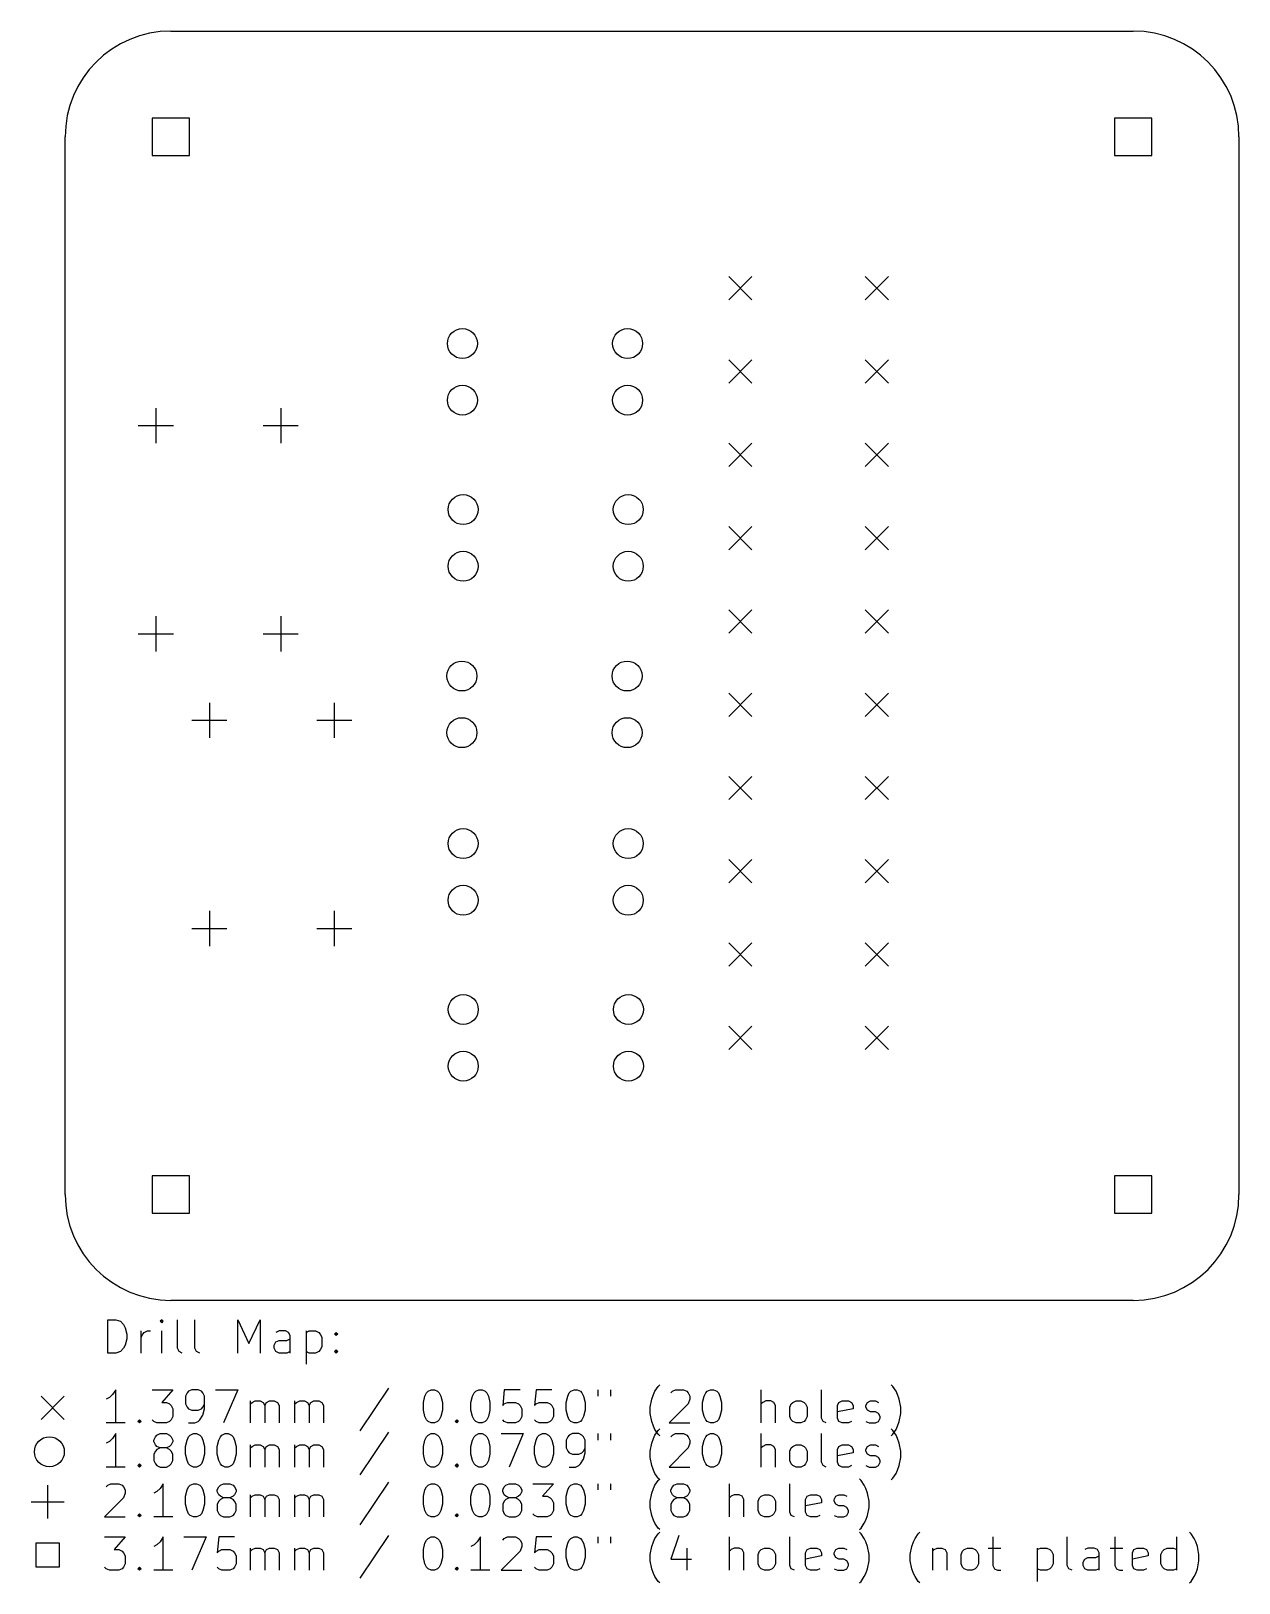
# Model space of a CAD drawing. Extents: x 5.57 to 8.43, y -6.19 to -2.52.
import ezdxf

# ---------------------------------------------------------------- set-up
doc = ezdxf.new("R2010")
doc.units = 0
doc.header["$MEASUREMENT"] = 0
doc.layers.add('BLACK', color=7, linetype='CONTINUOUS')

msp = doc.modelspace()

# ---------------------------------------------------------------- linework, layer by layer
at = {"layer": 'BLACK', "linetype": 'CONTINUOUS'}
for p, q in [((5.9038, -2.5184), (8.1788, -2.5184)), ((5.948, -2.7242), (5.8596, -2.7242)), ((5.8596, -2.7242), (5.8596, -2.8126)), ((5.948, -2.8126), (5.948, -2.7242)), ((8.223, -2.7242), (8.1346, -2.7242)), ((8.1346, -2.7242), (8.1346, -2.8126)), ((8.223, -2.8126), (8.223, -2.7242)), ((5.6538, -5.2684), (5.6538, -2.7684)), ((8.4288, -2.7684), (8.4288, -5.2684)), ((5.8596, -2.8126), (5.948, -2.8126)), ((8.1346, -2.8126), (8.223, -2.8126)), ((7.2225, -3.0988), (7.2775, -3.1538)), ((7.2775, -3.0988), (7.2225, -3.1538)), ((7.5453, -3.0988), (7.6003, -3.1538)), ((7.6003, -3.0988), (7.5453, -3.1538)), ((7.2225, -3.2956), (7.2775, -3.3506)), ((7.2775, -3.2956), (7.2225, -3.3506)), ((7.5453, -3.2956), (7.6003, -3.3506)), ((7.6003, -3.2956), (7.5453, -3.3506)), ((5.8681, -3.4095), (5.8681, -3.4925)), ((6.1634, -3.4095), (6.1634, -3.4925)), ((5.8266, -3.451), (5.9096, -3.451)), ((6.1219, -3.451), (6.2049, -3.451)), ((7.2225, -3.4925), (7.2775, -3.5475)), ((7.2775, -3.4925), (7.2225, -3.5475)), ((7.5453, -3.4925), (7.6003, -3.5475)), ((7.6003, -3.4925), (7.5453, -3.5475)), ((7.2225, -3.6894), (7.2775, -3.7444)), ((7.2775, -3.6894), (7.2225, -3.7444)), ((7.5453, -3.6894), (7.6003, -3.7444)), ((7.6003, -3.6894), (7.5453, -3.7444)), ((7.2225, -3.8862), (7.2775, -3.9412)), ((7.2775, -3.8862), (7.2225, -3.9412)), ((7.5453, -3.8862), (7.6003, -3.9412)), ((7.6003, -3.8862), (7.5453, -3.9412)), ((5.8681, -3.9016), (5.8681, -3.9846)), ((6.1634, -3.9016), (6.1634, -3.9846)), ((5.8266, -3.9431), (5.9096, -3.9431)), ((6.1219, -3.9431), (6.2049, -3.9431)), ((5.9948, -4.1059), (5.9948, -4.1889)), ((6.2901, -4.1059), (6.2901, -4.1889)), ((7.2225, -4.0831), (7.2775, -4.1381)), ((7.2775, -4.0831), (7.2225, -4.1381)), ((7.5453, -4.0831), (7.6003, -4.1381)), ((7.6003, -4.0831), (7.5453, -4.1381)), ((5.9533, -4.1474), (6.0363, -4.1474)), ((6.2486, -4.1474), (6.3316, -4.1474)), ((7.2225, -4.2799), (7.2775, -4.3349)), ((7.2775, -4.2799), (7.2225, -4.3349)), ((7.5453, -4.2799), (7.6003, -4.3349)), ((7.6003, -4.2799), (7.5453, -4.3349)), ((7.2225, -4.4768), (7.2775, -4.5318)), ((7.2775, -4.4768), (7.2225, -4.5318)), ((7.5453, -4.4768), (7.6003, -4.5318)), ((7.6003, -4.4768), (7.5453, -4.5318)), ((5.9948, -4.598), (5.9948, -4.681)), ((6.2901, -4.598), (6.2901, -4.681)), ((5.9533, -4.6395), (6.0363, -4.6395)), ((6.2486, -4.6395), (6.3316, -4.6395)), ((7.2225, -4.6736), (7.2775, -4.7286)), ((7.2775, -4.6736), (7.2225, -4.7286)), ((7.5453, -4.6736), (7.6003, -4.7286)), ((7.6003, -4.6736), (7.5453, -4.7286)), ((7.2225, -4.8705), (7.2775, -4.9255)), ((7.2775, -4.8705), (7.2225, -4.9255)), ((7.5453, -4.8705), (7.6003, -4.9255)), ((7.6003, -4.8705), (7.5453, -4.9255)), ((5.948, -5.2242), (5.8596, -5.2242)), ((5.8596, -5.2242), (5.8596, -5.3126)), ((5.948, -5.3126), (5.948, -5.2242)), ((8.223, -5.2242), (8.1346, -5.2242)), ((8.1346, -5.2242), (8.1346, -5.3126)), ((8.223, -5.3126), (8.223, -5.2242)), ((5.8596, -5.3126), (5.948, -5.3126)), ((8.1346, -5.3126), (8.223, -5.3126)), ((8.1788, -5.5184), (5.9038, -5.5184)), ((5.7545, -5.643), (5.7545, -5.5642)), ((5.7545, -5.5642), (5.7732, -5.5642)), ((5.7732, -5.5642), (5.7845, -5.568)), ((5.7845, -5.568), (5.792, -5.5755)), ((5.882, -5.5642), (5.8782, -5.568)), ((5.8782, -5.568), (5.882, -5.5717)), ((5.8857, -5.568), (5.882, -5.5642)), ((5.882, -5.5642), (5.882, -5.5717)), ((5.882, -5.5717), (5.8857, -5.568)), ((5.9195, -5.6317), (5.9195, -5.5642)), ((5.9607, -5.6317), (5.9607, -5.5642)), ((6.0619, -5.643), (6.0619, -5.5642)), ((6.0619, -5.5642), (6.0882, -5.6205)), ((6.0882, -5.6205), (6.1144, -5.5642)), ((6.1144, -5.5642), (6.1144, -5.643)), ((5.792, -5.5755), (5.7957, -5.583)), ((5.7957, -5.583), (5.7995, -5.598)), ((5.7995, -5.6092), (5.7957, -5.6242)), ((5.7995, -5.598), (5.7995, -5.6092)), ((5.8332, -5.643), (5.8332, -5.5905)), ((5.8332, -5.6055), (5.837, -5.598)), ((5.837, -5.598), (5.8407, -5.5942)), ((5.8407, -5.5942), (5.8482, -5.5905)), ((5.8482, -5.5905), (5.8557, -5.5905)), ((5.882, -5.643), (5.882, -5.5905)), ((6.1594, -5.5905), (6.1519, -5.5942)), ((6.1744, -5.5905), (6.1594, -5.5905)), ((6.1819, -5.5942), (6.1744, -5.5905)), ((6.1782, -5.613), (6.1857, -5.6092)), ((6.1857, -5.6017), (6.1819, -5.5942)), ((6.1857, -5.643), (6.1857, -5.6017)), ((6.2232, -5.5905), (6.2232, -5.6692)), ((6.2232, -5.5942), (6.2307, -5.5905)), ((6.2307, -5.5905), (6.2457, -5.5905)), ((6.2457, -5.5905), (6.2532, -5.5942)), ((6.2532, -5.5942), (6.2569, -5.598)), ((6.2569, -5.598), (6.2607, -5.6055)), ((6.2607, -5.6055), (6.2607, -5.628)), ((6.2907, -5.598), (6.2944, -5.5942)), ((6.2944, -5.6017), (6.2907, -5.598)), ((6.2944, -5.5942), (6.2982, -5.598)), ((6.2944, -5.5942), (6.2944, -5.6017)), ((6.2982, -5.598), (6.2944, -5.6017)), ((5.7732, -5.643), (5.7545, -5.643)), ((5.7845, -5.6392), (5.7732, -5.643)), ((5.792, -5.6317), (5.7845, -5.6392)), ((5.7957, -5.6242), (5.792, -5.6317)), ((5.9232, -5.6392), (5.9195, -5.6317)), ((5.9307, -5.643), (5.9232, -5.6392)), ((5.9645, -5.6392), (5.9607, -5.6317)), ((5.972, -5.643), (5.9645, -5.6392)), ((6.1482, -5.6242), (6.1519, -5.6167)), ((6.1482, -5.6317), (6.1482, -5.6242)), ((6.1519, -5.6392), (6.1482, -5.6317)), ((6.1519, -5.6167), (6.1594, -5.613)), ((6.1594, -5.643), (6.1519, -5.6392)), ((6.1594, -5.613), (6.1782, -5.613)), ((6.1782, -5.643), (6.1594, -5.643)), ((6.1857, -5.6392), (6.1782, -5.643)), ((6.2307, -5.643), (6.2232, -5.6392)), ((6.2457, -5.643), (6.2307, -5.643)), ((6.2532, -5.6392), (6.2457, -5.643)), ((6.2569, -5.6355), (6.2532, -5.6392)), ((6.2607, -5.628), (6.2569, -5.6355)), ((6.2907, -5.6392), (6.2944, -5.6355)), ((6.2944, -5.643), (6.2907, -5.6392)), ((6.2944, -5.6355), (6.2982, -5.6392)), ((6.2944, -5.6355), (6.2944, -5.643)), ((6.2982, -5.6392), (6.2944, -5.643)), ((7.0556, -5.7221), (7.0593, -5.7184)), ((7.6105, -5.7221), (7.6067, -5.7184)), ((5.5968, -5.7448), (5.6518, -5.7998)), ((5.6518, -5.7448), (5.5968, -5.7998)), ((5.7582, -5.7484), (5.7507, -5.7521)), ((5.7657, -5.7409), (5.7582, -5.7484)), ((5.7732, -5.7296), (5.7657, -5.7409)), ((5.7732, -5.8083), (5.7732, -5.7296)), ((5.8595, -5.7296), (5.9082, -5.7296)), ((5.9082, -5.7296), (5.882, -5.7596)), ((5.942, -5.7371), (5.9382, -5.7446)), ((5.9382, -5.7446), (5.9382, -5.7633)), ((5.9457, -5.7334), (5.942, -5.7371)), ((5.9532, -5.7296), (5.9457, -5.7334)), ((5.9682, -5.7296), (5.9532, -5.7296)), ((5.9757, -5.7334), (5.9682, -5.7296)), ((5.9795, -5.7371), (5.9757, -5.7334)), ((5.9832, -5.7446), (5.9795, -5.7371)), ((5.9832, -5.7746), (5.9832, -5.7446)), ((6.0094, -5.7296), (6.0619, -5.7296)), ((6.0619, -5.7296), (6.0282, -5.8083)), ((6.0919, -5.8083), (6.0919, -5.7559)), ((6.0957, -5.7596), (6.1032, -5.7559)), ((6.1032, -5.7559), (6.1144, -5.7559)), ((6.1144, -5.7559), (6.1219, -5.7596)), ((6.1294, -5.7596), (6.1369, -5.7559)), ((6.1369, -5.7559), (6.1482, -5.7559)), ((6.1482, -5.7559), (6.1557, -5.7596)), ((6.1969, -5.8083), (6.1969, -5.7559)), ((6.2007, -5.7596), (6.2082, -5.7559)), ((6.2082, -5.7559), (6.2194, -5.7559)), ((6.2194, -5.7559), (6.2269, -5.7596)), ((6.2344, -5.7596), (6.2419, -5.7559)), ((6.2419, -5.7559), (6.2532, -5.7559)), ((6.2532, -5.7559), (6.2607, -5.7596)), ((6.4181, -5.7259), (6.3507, -5.8271)), ((6.5006, -5.7596), (6.5044, -5.7446)), ((6.5044, -5.7446), (6.5081, -5.7371)), ((6.5081, -5.7371), (6.5119, -5.7334)), ((6.5119, -5.7334), (6.5194, -5.7296)), ((6.5194, -5.7296), (6.5269, -5.7296)), ((6.5269, -5.7296), (6.5344, -5.7334)), ((6.5344, -5.7334), (6.5381, -5.7371)), ((6.5381, -5.7371), (6.5419, -5.7446)), ((6.5419, -5.7446), (6.5456, -5.7596)), ((6.6131, -5.7596), (6.6169, -5.7446)), ((6.6169, -5.7446), (6.6206, -5.7371)), ((6.6206, -5.7371), (6.6244, -5.7334)), ((6.6244, -5.7334), (6.6319, -5.7296)), ((6.6319, -5.7296), (6.6394, -5.7296)), ((6.6394, -5.7296), (6.6469, -5.7334)), ((6.6469, -5.7334), (6.6506, -5.7371)), ((6.6506, -5.7371), (6.6544, -5.7446)), ((6.6544, -5.7446), (6.6581, -5.7596)), ((6.6919, -5.7296), (6.6881, -5.7671)), ((6.7294, -5.7296), (6.6919, -5.7296)), ((6.7669, -5.7296), (6.7631, -5.7671)), ((6.8043, -5.7296), (6.7669, -5.7296)), ((6.8381, -5.7596), (6.8418, -5.7446)), ((6.8418, -5.7446), (6.8456, -5.7371)), ((6.8456, -5.7371), (6.8493, -5.7334)), ((6.8493, -5.7334), (6.8568, -5.7296)), ((6.8568, -5.7296), (6.8643, -5.7296)), ((6.8643, -5.7296), (6.8718, -5.7334)), ((6.8718, -5.7334), (6.8756, -5.7371)), ((6.8756, -5.7371), (6.8793, -5.7446)), ((6.8793, -5.7446), (6.8831, -5.7596)), ((6.9131, -5.7296), (6.9131, -5.7446)), ((6.9431, -5.7296), (6.9431, -5.7446)), ((7.0368, -5.7708), (7.0406, -5.7521)), ((7.0406, -5.7521), (7.0443, -5.7409)), ((7.0443, -5.7409), (7.0481, -5.7334)), ((7.0481, -5.7334), (7.0556, -5.7221)), ((7.0856, -5.7371), (7.0893, -5.7334)), ((7.0893, -5.7334), (7.0968, -5.7296)), ((7.0968, -5.7296), (7.1156, -5.7296)), ((7.1156, -5.7296), (7.1231, -5.7334)), ((7.1231, -5.7334), (7.1268, -5.7371)), ((7.1268, -5.7371), (7.1306, -5.7446)), ((7.1306, -5.7521), (7.1268, -5.7633)), ((7.1306, -5.7446), (7.1306, -5.7521)), ((7.1606, -5.7596), (7.1643, -5.7446)), ((7.1643, -5.7446), (7.1681, -5.7371)), ((7.1681, -5.7371), (7.1718, -5.7334)), ((7.1718, -5.7334), (7.1793, -5.7296)), ((7.1793, -5.7296), (7.1868, -5.7296)), ((7.1868, -5.7296), (7.1943, -5.7334)), ((7.1943, -5.7334), (7.198, -5.7371)), ((7.198, -5.7371), (7.2018, -5.7446)), ((7.2018, -5.7446), (7.2055, -5.7596)), ((7.2993, -5.8083), (7.2993, -5.7296)), ((7.3105, -5.7559), (7.303, -5.7596)), ((7.3218, -5.7559), (7.3105, -5.7559)), ((7.3293, -5.7596), (7.3218, -5.7559)), ((7.3743, -5.7596), (7.3818, -5.7559)), ((7.3818, -5.7559), (7.393, -5.7559)), ((7.393, -5.7559), (7.4005, -5.7596)), ((7.4418, -5.7971), (7.4418, -5.7296)), ((7.483, -5.7596), (7.4905, -5.7559)), ((7.4905, -5.7559), (7.5055, -5.7559)), ((7.5055, -5.7559), (7.513, -5.7596)), ((7.5505, -5.7596), (7.558, -5.7559)), ((7.558, -5.7559), (7.5693, -5.7559)), ((7.5693, -5.7559), (7.5768, -5.7596)), ((7.618, -5.7334), (7.6105, -5.7221)), ((7.6217, -5.7409), (7.618, -5.7334)), ((7.6255, -5.7521), (7.6217, -5.7409)), ((7.6292, -5.7708), (7.6255, -5.7521)), ((5.882, -5.7596), (5.8932, -5.7596)), ((5.8932, -5.7596), (5.9007, -5.7633)), ((5.9007, -5.7633), (5.9045, -5.7671)), ((5.9045, -5.7671), (5.9082, -5.7746)), ((5.9082, -5.7933), (5.9045, -5.8008)), ((5.9082, -5.7746), (5.9082, -5.7933)), ((5.9382, -5.7633), (5.942, -5.7708)), ((5.942, -5.7708), (5.9457, -5.7746)), ((5.9457, -5.7746), (5.9532, -5.7783)), ((5.9532, -5.7783), (5.9682, -5.7783)), ((5.9682, -5.7783), (5.9757, -5.7746)), ((5.972, -5.8008), (5.9795, -5.7896)), ((5.9757, -5.7746), (5.9795, -5.7708)), ((5.9795, -5.7708), (5.9832, -5.7633)), ((5.9795, -5.7896), (5.9832, -5.7746)), ((6.0919, -5.7633), (6.0957, -5.7596)), ((6.1219, -5.7596), (6.1257, -5.7671)), ((6.1257, -5.7671), (6.1294, -5.7596)), ((6.1257, -5.7671), (6.1257, -5.8083)), ((6.1557, -5.7596), (6.1594, -5.7671)), ((6.1594, -5.7671), (6.1594, -5.8083)), ((6.1969, -5.7633), (6.2007, -5.7596)), ((6.2269, -5.7596), (6.2307, -5.7671)), ((6.2307, -5.7671), (6.2344, -5.7596)), ((6.2307, -5.7671), (6.2307, -5.8083)), ((6.2607, -5.7596), (6.2644, -5.7671)), ((6.2644, -5.7671), (6.2644, -5.8083)), ((6.5006, -5.7783), (6.5006, -5.7596)), ((6.5044, -5.7933), (6.5006, -5.7783)), ((6.5081, -5.8008), (6.5044, -5.7933)), ((6.5419, -5.7933), (6.5381, -5.8008)), ((6.5456, -5.7783), (6.5419, -5.7933)), ((6.5456, -5.7596), (6.5456, -5.7783)), ((6.6131, -5.7783), (6.6131, -5.7596)), ((6.6169, -5.7933), (6.6131, -5.7783)), ((6.6206, -5.8008), (6.6169, -5.7933)), ((6.6544, -5.7933), (6.6506, -5.8008)), ((6.6581, -5.7783), (6.6544, -5.7933)), ((6.6581, -5.7596), (6.6581, -5.7783)), ((6.6881, -5.7671), (6.6919, -5.7633)), ((6.6919, -5.7633), (6.6994, -5.7596)), ((6.6994, -5.7596), (6.7181, -5.7596)), ((6.7181, -5.7596), (6.7256, -5.7633)), ((6.7256, -5.7633), (6.7294, -5.7671)), ((6.7294, -5.7671), (6.7331, -5.7746)), ((6.7331, -5.7933), (6.7294, -5.8008)), ((6.7331, -5.7746), (6.7331, -5.7933)), ((6.7631, -5.7671), (6.7669, -5.7633)), ((6.7669, -5.7633), (6.7744, -5.7596)), ((6.7744, -5.7596), (6.7931, -5.7596)), ((6.7931, -5.7596), (6.8006, -5.7633)), ((6.8006, -5.7633), (6.8043, -5.7671)), ((6.8043, -5.7671), (6.8081, -5.7746)), ((6.8081, -5.7933), (6.8043, -5.8008)), ((6.8081, -5.7746), (6.8081, -5.7933)), ((6.8381, -5.7783), (6.8381, -5.7596)), ((6.8418, -5.7933), (6.8381, -5.7783)), ((6.8456, -5.8008), (6.8418, -5.7933)), ((6.8793, -5.7933), (6.8756, -5.8008)), ((6.8831, -5.7783), (6.8793, -5.7933)), ((6.8831, -5.7596), (6.8831, -5.7783)), ((7.0368, -5.7858), (7.0368, -5.7708)), ((7.0406, -5.8046), (7.0368, -5.7858)), ((7.1268, -5.7633), (7.0818, -5.8083)), ((7.1606, -5.7783), (7.1606, -5.7596)), ((7.1643, -5.7933), (7.1606, -5.7783)), ((7.1681, -5.8008), (7.1643, -5.7933)), ((7.2018, -5.7933), (7.198, -5.8008)), ((7.2055, -5.7783), (7.2018, -5.7933)), ((7.2055, -5.7596), (7.2055, -5.7783)), ((7.303, -5.7596), (7.2993, -5.7633)), ((7.333, -5.7671), (7.3293, -5.7596)), ((7.333, -5.8083), (7.333, -5.7671)), ((7.3668, -5.7708), (7.3705, -5.7633)), ((7.3668, -5.7933), (7.3668, -5.7708)), ((7.3705, -5.8008), (7.3668, -5.7933)), ((7.3705, -5.7633), (7.3743, -5.7596)), ((7.4005, -5.7596), (7.4043, -5.7633)), ((7.4043, -5.7633), (7.408, -5.7708)), ((7.408, -5.7933), (7.4043, -5.8008)), ((7.408, -5.7708), (7.408, -5.7933)), ((7.4793, -5.7671), (7.483, -5.7596)), ((7.4793, -5.7971), (7.4793, -5.7671)), ((7.5168, -5.7746), (7.4793, -5.7821)), ((7.513, -5.7596), (7.5168, -5.7671)), ((7.5168, -5.7671), (7.5168, -5.7746)), ((7.5468, -5.7671), (7.5505, -5.7596)), ((7.5468, -5.7708), (7.5468, -5.7671)), ((7.5505, -5.7783), (7.5468, -5.7708)), ((7.558, -5.7821), (7.5505, -5.7783)), ((7.5693, -5.7821), (7.558, -5.7821)), ((7.5768, -5.7858), (7.5693, -5.7821)), ((7.5805, -5.7933), (7.5768, -5.7858)), ((7.5805, -5.7971), (7.5805, -5.7933)), ((7.6255, -5.8046), (7.6292, -5.7858)), ((7.6292, -5.7858), (7.6292, -5.7708)), ((5.7957, -5.8083), (5.7507, -5.8083)), ((5.8257, -5.8046), (5.8295, -5.8008)), ((5.8295, -5.8083), (5.8257, -5.8046)), ((5.8295, -5.8008), (5.8332, -5.8046)), ((5.8295, -5.8008), (5.8295, -5.8083)), ((5.8332, -5.8046), (5.8295, -5.8083)), ((5.8632, -5.8046), (5.8595, -5.8008)), ((5.8707, -5.8083), (5.8632, -5.8046)), ((5.8932, -5.8083), (5.8707, -5.8083)), ((5.9007, -5.8046), (5.8932, -5.8083)), ((5.9045, -5.8008), (5.9007, -5.8046)), ((5.9457, -5.8083), (5.9607, -5.8083)), ((5.9607, -5.8083), (5.9682, -5.8046)), ((5.9682, -5.8046), (5.972, -5.8008)), ((6.4181, -5.8298), (6.3507, -5.931)), ((6.5119, -5.8046), (6.5081, -5.8008)), ((6.5194, -5.8083), (6.5119, -5.8046)), ((6.5269, -5.8083), (6.5194, -5.8083)), ((6.5344, -5.8046), (6.5269, -5.8083)), ((6.5381, -5.8008), (6.5344, -5.8046)), ((6.5756, -5.8046), (6.5794, -5.8008)), ((6.5794, -5.8083), (6.5756, -5.8046)), ((6.5794, -5.8008), (6.5831, -5.8046)), ((6.5794, -5.8008), (6.5794, -5.8083)), ((6.5831, -5.8046), (6.5794, -5.8083)), ((6.6244, -5.8046), (6.6206, -5.8008)), ((6.6319, -5.8083), (6.6244, -5.8046)), ((6.6394, -5.8083), (6.6319, -5.8083)), ((6.6469, -5.8046), (6.6394, -5.8083)), ((6.6506, -5.8008), (6.6469, -5.8046)), ((6.6919, -5.8046), (6.6881, -5.8008)), ((6.6994, -5.8083), (6.6919, -5.8046)), ((6.7181, -5.8083), (6.6994, -5.8083)), ((6.7256, -5.8046), (6.7181, -5.8083)), ((6.7294, -5.8008), (6.7256, -5.8046)), ((6.7669, -5.8046), (6.7631, -5.8008)), ((6.7744, -5.8083), (6.7669, -5.8046)), ((6.7931, -5.8083), (6.7744, -5.8083)), ((6.8006, -5.8046), (6.7931, -5.8083)), ((6.8043, -5.8008), (6.8006, -5.8046)), ((6.8493, -5.8046), (6.8456, -5.8008)), ((6.8568, -5.8083), (6.8493, -5.8046)), ((6.8643, -5.8083), (6.8568, -5.8083)), ((6.8718, -5.8046), (6.8643, -5.8083)), ((6.8756, -5.8008), (6.8718, -5.8046)), ((7.0443, -5.8158), (7.0406, -5.8046)), ((7.0481, -5.8233), (7.0443, -5.8158)), ((7.0556, -5.8346), (7.0481, -5.8233)), ((7.0481, -5.8373), (7.0556, -5.826)), ((7.0556, -5.826), (7.0593, -5.8223)), ((7.0818, -5.8083), (7.1306, -5.8083)), ((7.1718, -5.8046), (7.1681, -5.8008)), ((7.1793, -5.8083), (7.1718, -5.8046)), ((7.1868, -5.8083), (7.1793, -5.8083)), ((7.1943, -5.8046), (7.1868, -5.8083)), ((7.198, -5.8008), (7.1943, -5.8046)), ((7.3743, -5.8046), (7.3705, -5.8008)), ((7.3818, -5.8083), (7.3743, -5.8046)), ((7.393, -5.8083), (7.3818, -5.8083)), ((7.4005, -5.8046), (7.393, -5.8083)), ((7.4043, -5.8008), (7.4005, -5.8046)), ((7.4455, -5.8046), (7.4418, -5.7971)), ((7.453, -5.8083), (7.4455, -5.8046)), ((7.483, -5.8046), (7.4793, -5.7971)), ((7.4905, -5.8083), (7.483, -5.8046)), ((7.5055, -5.8083), (7.4905, -5.8083)), ((7.513, -5.8046), (7.5055, -5.8083)), ((7.5468, -5.8046), (7.5543, -5.8083)), ((7.5543, -5.8083), (7.5693, -5.8083)), ((7.5693, -5.8083), (7.5768, -5.8046)), ((7.5768, -5.8046), (7.5805, -5.7971)), ((7.6105, -5.826), (7.6067, -5.8223)), ((7.6105, -5.8346), (7.618, -5.8233)), ((7.618, -5.8373), (7.6105, -5.826)), ((7.618, -5.8233), (7.6217, -5.8158)), ((7.6217, -5.8158), (7.6255, -5.8046)), ((5.7582, -5.8523), (5.7507, -5.856)), ((5.7657, -5.8448), (5.7582, -5.8523)), ((5.7732, -5.8335), (5.7657, -5.8448)), ((5.7732, -5.9123), (5.7732, -5.8335)), ((5.8632, -5.8485), (5.867, -5.841)), ((5.8632, -5.8523), (5.8632, -5.8485)), ((5.867, -5.8598), (5.8632, -5.8523)), ((5.867, -5.841), (5.8707, -5.8373)), ((5.8707, -5.8635), (5.867, -5.8598)), ((5.8707, -5.8373), (5.8782, -5.8335)), ((5.8782, -5.8673), (5.8707, -5.8635)), ((5.8782, -5.8673), (5.8707, -5.871)), ((5.8782, -5.8335), (5.8932, -5.8335)), ((5.8932, -5.8673), (5.8782, -5.8673)), ((5.8932, -5.8335), (5.9007, -5.8373)), ((5.9007, -5.8635), (5.8932, -5.8673)), ((5.9007, -5.871), (5.8932, -5.8673)), ((5.9007, -5.8373), (5.9045, -5.841)), ((5.9045, -5.8598), (5.9007, -5.8635)), ((5.9045, -5.841), (5.9082, -5.8485)), ((5.9082, -5.8523), (5.9045, -5.8598)), ((5.9082, -5.8485), (5.9082, -5.8523)), ((5.9382, -5.8635), (5.942, -5.8485)), ((5.9382, -5.8823), (5.9382, -5.8635)), ((5.942, -5.8485), (5.9457, -5.841)), ((5.9457, -5.841), (5.9495, -5.8373)), ((5.9495, -5.8373), (5.957, -5.8335)), ((5.957, -5.8335), (5.9645, -5.8335)), ((5.9645, -5.8335), (5.972, -5.8373)), ((5.972, -5.8373), (5.9757, -5.841)), ((5.9757, -5.841), (5.9795, -5.8485)), ((5.9795, -5.8485), (5.9832, -5.8635)), ((5.9832, -5.8635), (5.9832, -5.8823)), ((6.0132, -5.8635), (6.0169, -5.8485)), ((6.0132, -5.8823), (6.0132, -5.8635)), ((6.0169, -5.8485), (6.0207, -5.841)), ((6.0207, -5.841), (6.0244, -5.8373)), ((6.0244, -5.8373), (6.0319, -5.8335)), ((6.0319, -5.8335), (6.0394, -5.8335)), ((6.0394, -5.8335), (6.0469, -5.8373)), ((6.0469, -5.8373), (6.0507, -5.841)), ((6.0507, -5.841), (6.0544, -5.8485)), ((6.0544, -5.8485), (6.0582, -5.8635)), ((6.0582, -5.8635), (6.0582, -5.8823)), ((6.0919, -5.9123), (6.0919, -5.8598)), ((6.0919, -5.8673), (6.0957, -5.8635)), ((6.0957, -5.8635), (6.1032, -5.8598)), ((6.1032, -5.8598), (6.1144, -5.8598)), ((6.1144, -5.8598), (6.1219, -5.8635)), ((6.1219, -5.8635), (6.1257, -5.871)), ((6.1257, -5.871), (6.1294, -5.8635)), ((6.1294, -5.8635), (6.1369, -5.8598)), ((6.1369, -5.8598), (6.1482, -5.8598)), ((6.1482, -5.8598), (6.1557, -5.8635)), ((6.1557, -5.8635), (6.1594, -5.871)), ((6.1969, -5.9123), (6.1969, -5.8598)), ((6.1969, -5.8673), (6.2007, -5.8635)), ((6.2007, -5.8635), (6.2082, -5.8598)), ((6.2082, -5.8598), (6.2194, -5.8598)), ((6.2194, -5.8598), (6.2269, -5.8635)), ((6.2269, -5.8635), (6.2307, -5.871)), ((6.2307, -5.871), (6.2344, -5.8635)), ((6.2344, -5.8635), (6.2419, -5.8598)), ((6.2419, -5.8598), (6.2532, -5.8598)), ((6.2532, -5.8598), (6.2607, -5.8635)), ((6.2607, -5.8635), (6.2644, -5.871)), ((6.5006, -5.8635), (6.5044, -5.8485)), ((6.5006, -5.8823), (6.5006, -5.8635)), ((6.5044, -5.8485), (6.5081, -5.841)), ((6.5081, -5.841), (6.5119, -5.8373)), ((6.5119, -5.8373), (6.5194, -5.8335)), ((6.5194, -5.8335), (6.5269, -5.8335)), ((6.5269, -5.8335), (6.5344, -5.8373)), ((6.5344, -5.8373), (6.5381, -5.841)), ((6.5381, -5.841), (6.5419, -5.8485)), ((6.5419, -5.8485), (6.5456, -5.8635)), ((6.5456, -5.8635), (6.5456, -5.8823)), ((6.6131, -5.8635), (6.6169, -5.8485)), ((6.6131, -5.8823), (6.6131, -5.8635)), ((6.6169, -5.8485), (6.6206, -5.841)), ((6.6206, -5.841), (6.6244, -5.8373)), ((6.6244, -5.8373), (6.6319, -5.8335)), ((6.6319, -5.8335), (6.6394, -5.8335)), ((6.6394, -5.8335), (6.6469, -5.8373)), ((6.6469, -5.8373), (6.6506, -5.841)), ((6.6506, -5.841), (6.6544, -5.8485)), ((6.6544, -5.8485), (6.6581, -5.8635)), ((6.6581, -5.8635), (6.6581, -5.8823)), ((6.6844, -5.8335), (6.7369, -5.8335)), ((6.7369, -5.8335), (6.7031, -5.9123)), ((6.7631, -5.8635), (6.7669, -5.8485)), ((6.7631, -5.8823), (6.7631, -5.8635)), ((6.7669, -5.8485), (6.7706, -5.841)), ((6.7706, -5.841), (6.7744, -5.8373)), ((6.7744, -5.8373), (6.7819, -5.8335)), ((6.7819, -5.8335), (6.7893, -5.8335)), ((6.7893, -5.8335), (6.7968, -5.8373)), ((6.7968, -5.8373), (6.8006, -5.841)), ((6.8006, -5.841), (6.8043, -5.8485)), ((6.8043, -5.8485), (6.8081, -5.8635)), ((6.8081, -5.8635), (6.8081, -5.8823)), ((6.8418, -5.841), (6.8381, -5.8485)), ((6.8381, -5.8485), (6.8381, -5.8673)), ((6.8381, -5.8673), (6.8418, -5.8748)), ((6.8456, -5.8373), (6.8418, -5.841)), ((6.8531, -5.8335), (6.8456, -5.8373)), ((6.8681, -5.8335), (6.8531, -5.8335)), ((6.8756, -5.8373), (6.8681, -5.8335)), ((6.8793, -5.841), (6.8756, -5.8373)), ((6.8831, -5.8485), (6.8793, -5.841)), ((6.8793, -5.8748), (6.8831, -5.8673)), ((6.8831, -5.8785), (6.8831, -5.8485)), ((6.9131, -5.8335), (6.9131, -5.8485)), ((6.9431, -5.8335), (6.9431, -5.8485)), ((7.0368, -5.8748), (7.0406, -5.856)), ((7.0406, -5.856), (7.0443, -5.8448)), ((7.0443, -5.8448), (7.0481, -5.8373)), ((7.0593, -5.8383), (7.0556, -5.8346)), ((7.1268, -5.8673), (7.0818, -5.9123)), ((7.0856, -5.841), (7.0893, -5.8373)), ((7.0893, -5.8373), (7.0968, -5.8335)), ((7.0968, -5.8335), (7.1156, -5.8335)), ((7.1156, -5.8335), (7.1231, -5.8373)), ((7.1231, -5.8373), (7.1268, -5.841)), ((7.1268, -5.841), (7.1306, -5.8485)), ((7.1306, -5.856), (7.1268, -5.8673)), ((7.1306, -5.8485), (7.1306, -5.856)), ((7.1606, -5.8635), (7.1643, -5.8485)), ((7.1606, -5.8823), (7.1606, -5.8635)), ((7.1643, -5.8485), (7.1681, -5.841)), ((7.1681, -5.841), (7.1718, -5.8373)), ((7.1718, -5.8373), (7.1793, -5.8335)), ((7.1793, -5.8335), (7.1868, -5.8335)), ((7.1868, -5.8335), (7.1943, -5.8373)), ((7.1943, -5.8373), (7.198, -5.841)), ((7.198, -5.841), (7.2018, -5.8485)), ((7.2018, -5.8485), (7.2055, -5.8635)), ((7.2055, -5.8635), (7.2055, -5.8823)), ((7.2993, -5.9123), (7.2993, -5.8335)), ((7.303, -5.8635), (7.2993, -5.8673)), ((7.3105, -5.8598), (7.303, -5.8635)), ((7.3218, -5.8598), (7.3105, -5.8598)), ((7.3293, -5.8635), (7.3218, -5.8598)), ((7.333, -5.871), (7.3293, -5.8635)), ((7.3668, -5.8748), (7.3705, -5.8673)), ((7.3705, -5.8673), (7.3743, -5.8635)), ((7.3743, -5.8635), (7.3818, -5.8598)), ((7.3818, -5.8598), (7.393, -5.8598)), ((7.393, -5.8598), (7.4005, -5.8635)), ((7.4005, -5.8635), (7.4043, -5.8673)), ((7.4043, -5.8673), (7.408, -5.8748)), ((7.4418, -5.901), (7.4418, -5.8335)), ((7.4793, -5.871), (7.483, -5.8635)), ((7.483, -5.8635), (7.4905, -5.8598)), ((7.4905, -5.8598), (7.5055, -5.8598)), ((7.5055, -5.8598), (7.513, -5.8635)), ((7.513, -5.8635), (7.5168, -5.871)), ((7.5468, -5.871), (7.5505, -5.8635)), ((7.5505, -5.8635), (7.558, -5.8598)), ((7.558, -5.8598), (7.5693, -5.8598)), ((7.5693, -5.8598), (7.5768, -5.8635)), ((7.6067, -5.8383), (7.6105, -5.8346)), ((7.6217, -5.8448), (7.618, -5.8373)), ((7.6255, -5.856), (7.6217, -5.8448)), ((7.6292, -5.8748), (7.6255, -5.856)), ((5.8257, -5.9085), (5.8295, -5.9048)), ((5.8295, -5.9048), (5.8332, -5.9085)), ((5.8295, -5.9048), (5.8295, -5.9123)), ((5.867, -5.8748), (5.8632, -5.8823)), ((5.8632, -5.8823), (5.8632, -5.8973)), ((5.8632, -5.8973), (5.867, -5.9048)), ((5.8707, -5.871), (5.867, -5.8748)), ((5.867, -5.9048), (5.8707, -5.9085)), ((5.9045, -5.8748), (5.9007, -5.871)), ((5.9007, -5.9085), (5.9045, -5.9048)), ((5.9082, -5.8823), (5.9045, -5.8748)), ((5.9045, -5.9048), (5.9082, -5.8973)), ((5.9082, -5.8973), (5.9082, -5.8823)), ((5.942, -5.8973), (5.9382, -5.8823)), ((5.9457, -5.9048), (5.942, -5.8973)), ((5.9495, -5.9085), (5.9457, -5.9048)), ((5.9757, -5.9048), (5.972, -5.9085)), ((5.9795, -5.8973), (5.9757, -5.9048)), ((5.9832, -5.8823), (5.9795, -5.8973)), ((6.0169, -5.8973), (6.0132, -5.8823)), ((6.0207, -5.9048), (6.0169, -5.8973)), ((6.0244, -5.9085), (6.0207, -5.9048)), ((6.0507, -5.9048), (6.0469, -5.9085)), ((6.0544, -5.8973), (6.0507, -5.9048)), ((6.0582, -5.8823), (6.0544, -5.8973)), ((6.1257, -5.871), (6.1257, -5.9123)), ((6.1594, -5.871), (6.1594, -5.9123)), ((6.2307, -5.871), (6.2307, -5.9123)), ((6.2644, -5.871), (6.2644, -5.9123)), ((6.5044, -5.8973), (6.5006, -5.8823)), ((6.5081, -5.9048), (6.5044, -5.8973)), ((6.5119, -5.9085), (6.5081, -5.9048)), ((6.5381, -5.9048), (6.5344, -5.9085)), ((6.5419, -5.8973), (6.5381, -5.9048)), ((6.5456, -5.8823), (6.5419, -5.8973)), ((6.5756, -5.9085), (6.5794, -5.9048)), ((6.5794, -5.9048), (6.5831, -5.9085)), ((6.5794, -5.9048), (6.5794, -5.9123)), ((6.6169, -5.8973), (6.6131, -5.8823)), ((6.6206, -5.9048), (6.6169, -5.8973)), ((6.6244, -5.9085), (6.6206, -5.9048)), ((6.6506, -5.9048), (6.6469, -5.9085)), ((6.6544, -5.8973), (6.6506, -5.9048)), ((6.6581, -5.8823), (6.6544, -5.8973)), ((6.7669, -5.8973), (6.7631, -5.8823)), ((6.7706, -5.9048), (6.7669, -5.8973)), ((6.7744, -5.9085), (6.7706, -5.9048)), ((6.8006, -5.9048), (6.7968, -5.9085)), ((6.8043, -5.8973), (6.8006, -5.9048)), ((6.8081, -5.8823), (6.8043, -5.8973)), ((6.8418, -5.8748), (6.8456, -5.8785)), ((6.8456, -5.8785), (6.8531, -5.8823)), ((6.8531, -5.8823), (6.8681, -5.8823)), ((6.8681, -5.8823), (6.8756, -5.8785)), ((6.8681, -5.9085), (6.8718, -5.9048)), ((6.8718, -5.9048), (6.8793, -5.8935)), ((6.8756, -5.8785), (6.8793, -5.8748)), ((6.8793, -5.8935), (6.8831, -5.8785)), ((7.0368, -5.8898), (7.0368, -5.8748)), ((7.0406, -5.9085), (7.0368, -5.8898)), ((7.1643, -5.8973), (7.1606, -5.8823)), ((7.1681, -5.9048), (7.1643, -5.8973)), ((7.1718, -5.9085), (7.1681, -5.9048)), ((7.198, -5.9048), (7.1943, -5.9085)), ((7.2018, -5.8973), (7.198, -5.9048)), ((7.2055, -5.8823), (7.2018, -5.8973)), ((7.333, -5.9123), (7.333, -5.871)), ((7.3668, -5.8973), (7.3668, -5.8748)), ((7.3705, -5.9048), (7.3668, -5.8973)), ((7.3743, -5.9085), (7.3705, -5.9048)), ((7.4043, -5.9048), (7.4005, -5.9085)), ((7.408, -5.8973), (7.4043, -5.9048)), ((7.408, -5.8748), (7.408, -5.8973)), ((7.4455, -5.9085), (7.4418, -5.901)), ((7.4793, -5.901), (7.4793, -5.871)), ((7.5168, -5.8785), (7.4793, -5.886)), ((7.483, -5.9085), (7.4793, -5.901)), ((7.5168, -5.871), (7.5168, -5.8785)), ((7.5468, -5.8748), (7.5468, -5.871)), ((7.5505, -5.8823), (7.5468, -5.8748)), ((7.558, -5.886), (7.5505, -5.8823)), ((7.5693, -5.886), (7.558, -5.886)), ((7.5768, -5.8898), (7.5693, -5.886)), ((7.5805, -5.8973), (7.5768, -5.8898)), ((7.5768, -5.9085), (7.5805, -5.901)), ((7.5805, -5.901), (7.5805, -5.8973)), ((7.6255, -5.9085), (7.6292, -5.8898)), ((7.6292, -5.8898), (7.6292, -5.8748)), ((5.7957, -5.9123), (5.7507, -5.9123)), ((5.8295, -5.9123), (5.8257, -5.9085)), ((5.8332, -5.9085), (5.8295, -5.9123)), ((5.8707, -5.9085), (5.8782, -5.9123)), ((5.8782, -5.9123), (5.8932, -5.9123)), ((5.8932, -5.9123), (5.9007, -5.9085)), ((5.957, -5.9123), (5.9495, -5.9085)), ((5.9645, -5.9123), (5.957, -5.9123)), ((5.972, -5.9085), (5.9645, -5.9123)), ((6.0319, -5.9123), (6.0244, -5.9085)), ((6.0394, -5.9123), (6.0319, -5.9123)), ((6.0469, -5.9085), (6.0394, -5.9123)), ((6.5194, -5.9123), (6.5119, -5.9085)), ((6.5269, -5.9123), (6.5194, -5.9123)), ((6.5344, -5.9085), (6.5269, -5.9123)), ((6.5794, -5.9123), (6.5756, -5.9085)), ((6.5831, -5.9085), (6.5794, -5.9123)), ((6.6319, -5.9123), (6.6244, -5.9085)), ((6.6394, -5.9123), (6.6319, -5.9123)), ((6.6469, -5.9085), (6.6394, -5.9123)), ((6.7819, -5.9123), (6.7744, -5.9085)), ((6.7893, -5.9123), (6.7819, -5.9123)), ((6.7968, -5.9085), (6.7893, -5.9123)), ((6.8456, -5.9123), (6.8606, -5.9123)), ((6.8606, -5.9123), (6.8681, -5.9085)), ((7.0443, -5.9198), (7.0406, -5.9085)), ((7.0481, -5.9273), (7.0443, -5.9198)), ((7.0556, -5.9385), (7.0481, -5.9273)), ((7.0593, -5.9423), (7.0556, -5.9385)), ((7.0556, -5.9442), (7.0593, -5.9404)), ((7.0818, -5.9123), (7.1306, -5.9123)), ((7.1793, -5.9123), (7.1718, -5.9085)), ((7.1868, -5.9123), (7.1793, -5.9123)), ((7.1943, -5.9085), (7.1868, -5.9123)), ((7.3818, -5.9123), (7.3743, -5.9085)), ((7.393, -5.9123), (7.3818, -5.9123)), ((7.4005, -5.9085), (7.393, -5.9123)), ((7.453, -5.9123), (7.4455, -5.9085)), ((7.4905, -5.9123), (7.483, -5.9085)), ((7.5055, -5.9123), (7.4905, -5.9123)), ((7.513, -5.9085), (7.5055, -5.9123)), ((7.5355, -5.9442), (7.5318, -5.9404)), ((7.5468, -5.9085), (7.5543, -5.9123)), ((7.5543, -5.9123), (7.5693, -5.9123)), ((7.5693, -5.9123), (7.5768, -5.9085)), ((7.6067, -5.9423), (7.6105, -5.9385)), ((7.6105, -5.9385), (7.618, -5.9273)), ((7.618, -5.9273), (7.6217, -5.9198)), ((7.6217, -5.9198), (7.6255, -5.9085)), ((5.6124, -5.955), (5.6124, -6.0337)), ((5.7507, -5.9592), (5.7545, -5.9554)), ((5.7545, -5.9554), (5.762, -5.9517)), ((5.762, -5.9517), (5.7807, -5.9517)), ((5.7807, -5.9517), (5.7882, -5.9554)), ((5.7882, -5.9554), (5.792, -5.9592)), ((5.792, -5.9592), (5.7957, -5.9666)), ((5.7957, -5.9741), (5.792, -5.9854)), ((5.7957, -5.9666), (5.7957, -5.9741)), ((5.8707, -5.9704), (5.8632, -5.9741)), ((5.8782, -5.9629), (5.8707, -5.9704)), ((5.8857, -5.9517), (5.8782, -5.9629)), ((5.8857, -6.0304), (5.8857, -5.9517)), ((5.9382, -5.9816), (5.942, -5.9666)), ((5.942, -5.9666), (5.9457, -5.9592)), ((5.9457, -5.9592), (5.9495, -5.9554)), ((5.9495, -5.9554), (5.957, -5.9517)), ((5.957, -5.9517), (5.9645, -5.9517)), ((5.9645, -5.9517), (5.972, -5.9554)), ((5.972, -5.9554), (5.9757, -5.9592)), ((5.9757, -5.9592), (5.9795, -5.9666)), ((5.9795, -5.9666), (5.9832, -5.9816)), ((6.0132, -5.9666), (6.0169, -5.9592)), ((6.0132, -5.9704), (6.0132, -5.9666)), ((6.0169, -5.9779), (6.0132, -5.9704)), ((6.0169, -5.9592), (6.0207, -5.9554)), ((6.0207, -5.9816), (6.0169, -5.9779)), ((6.0207, -5.9554), (6.0282, -5.9517)), ((6.0282, -5.9517), (6.0432, -5.9517)), ((6.0432, -5.9517), (6.0507, -5.9554)), ((6.0507, -5.9554), (6.0544, -5.9592)), ((6.0544, -5.9779), (6.0507, -5.9816)), ((6.0544, -5.9592), (6.0582, -5.9666)), ((6.0582, -5.9704), (6.0544, -5.9779)), ((6.0582, -5.9666), (6.0582, -5.9704)), ((6.0919, -6.0304), (6.0919, -5.9779)), ((6.0957, -5.9816), (6.1032, -5.9779)), ((6.1032, -5.9779), (6.1144, -5.9779)), ((6.1144, -5.9779), (6.1219, -5.9816)), ((6.1294, -5.9816), (6.1369, -5.9779)), ((6.1369, -5.9779), (6.1482, -5.9779)), ((6.1482, -5.9779), (6.1557, -5.9816)), ((6.1969, -6.0304), (6.1969, -5.9779)), ((6.2007, -5.9816), (6.2082, -5.9779)), ((6.2082, -5.9779), (6.2194, -5.9779)), ((6.2194, -5.9779), (6.2269, -5.9816)), ((6.2344, -5.9816), (6.2419, -5.9779)), ((6.2419, -5.9779), (6.2532, -5.9779)), ((6.2532, -5.9779), (6.2607, -5.9816)), ((6.4181, -5.9479), (6.3507, -6.0491)), ((6.5006, -5.9816), (6.5044, -5.9666)), ((6.5044, -5.9666), (6.5081, -5.9592)), ((6.5081, -5.9592), (6.5119, -5.9554)), ((6.5119, -5.9554), (6.5194, -5.9517)), ((6.5194, -5.9517), (6.5269, -5.9517)), ((6.5269, -5.9517), (6.5344, -5.9554)), ((6.5344, -5.9554), (6.5381, -5.9592)), ((6.5381, -5.9592), (6.5419, -5.9666)), ((6.5419, -5.9666), (6.5456, -5.9816)), ((6.6131, -5.9816), (6.6169, -5.9666)), ((6.6169, -5.9666), (6.6206, -5.9592)), ((6.6206, -5.9592), (6.6244, -5.9554)), ((6.6244, -5.9554), (6.6319, -5.9517)), ((6.6319, -5.9517), (6.6394, -5.9517)), ((6.6394, -5.9517), (6.6469, -5.9554)), ((6.6469, -5.9554), (6.6506, -5.9592)), ((6.6506, -5.9592), (6.6544, -5.9666)), ((6.6544, -5.9666), (6.6581, -5.9816)), ((6.6881, -5.9666), (6.6919, -5.9592)), ((6.6881, -5.9704), (6.6881, -5.9666)), ((6.6919, -5.9779), (6.6881, -5.9704)), ((6.6919, -5.9592), (6.6956, -5.9554)), ((6.6956, -5.9816), (6.6919, -5.9779)), ((6.6956, -5.9554), (6.7031, -5.9517)), ((6.7031, -5.9517), (6.7181, -5.9517)), ((6.7181, -5.9517), (6.7256, -5.9554)), ((6.7256, -5.9554), (6.7294, -5.9592)), ((6.7294, -5.9779), (6.7256, -5.9816)), ((6.7294, -5.9592), (6.7331, -5.9666)), ((6.7331, -5.9704), (6.7294, -5.9779)), ((6.7331, -5.9666), (6.7331, -5.9704)), ((6.7594, -5.9517), (6.8081, -5.9517)), ((6.8081, -5.9517), (6.7819, -5.9816)), ((6.8381, -5.9816), (6.8418, -5.9666)), ((6.8418, -5.9666), (6.8456, -5.9592)), ((6.8456, -5.9592), (6.8493, -5.9554)), ((6.8493, -5.9554), (6.8568, -5.9517)), ((6.8568, -5.9517), (6.8643, -5.9517)), ((6.8643, -5.9517), (6.8718, -5.9554)), ((6.8718, -5.9554), (6.8756, -5.9592)), ((6.8756, -5.9592), (6.8793, -5.9666)), ((6.8793, -5.9666), (6.8831, -5.9816)), ((6.9131, -5.9517), (6.9131, -5.9666)), ((6.9431, -5.9517), (6.9431, -5.9666)), ((7.0368, -5.9929), (7.0406, -5.9741)), ((7.0406, -5.9741), (7.0443, -5.9629)), ((7.0443, -5.9629), (7.0481, -5.9554)), ((7.0481, -5.9554), (7.0556, -5.9442)), ((7.0856, -5.9666), (7.0893, -5.9592)), ((7.0856, -5.9704), (7.0856, -5.9666)), ((7.0893, -5.9779), (7.0856, -5.9704)), ((7.0893, -5.9592), (7.0931, -5.9554)), ((7.0931, -5.9816), (7.0893, -5.9779)), ((7.0931, -5.9554), (7.1006, -5.9517)), ((7.1006, -5.9517), (7.1156, -5.9517)), ((7.1156, -5.9517), (7.1231, -5.9554)), ((7.1231, -5.9554), (7.1268, -5.9592)), ((7.1268, -5.9779), (7.1231, -5.9816)), ((7.1268, -5.9592), (7.1306, -5.9666)), ((7.1306, -5.9704), (7.1268, -5.9779)), ((7.1306, -5.9666), (7.1306, -5.9704)), ((7.2243, -6.0304), (7.2243, -5.9517)), ((7.2355, -5.9779), (7.228, -5.9816)), ((7.2468, -5.9779), (7.2355, -5.9779)), ((7.2543, -5.9816), (7.2468, -5.9779)), ((7.2993, -5.9816), (7.3068, -5.9779)), ((7.3068, -5.9779), (7.318, -5.9779)), ((7.318, -5.9779), (7.3255, -5.9816)), ((7.3668, -6.0191), (7.3668, -5.9517)), ((7.408, -5.9816), (7.4155, -5.9779)), ((7.4155, -5.9779), (7.4305, -5.9779)), ((7.4305, -5.9779), (7.438, -5.9816)), ((7.4755, -5.9816), (7.483, -5.9779)), ((7.483, -5.9779), (7.4943, -5.9779)), ((7.4943, -5.9779), (7.5018, -5.9816)), ((7.543, -5.9554), (7.5355, -5.9442)), ((7.5468, -5.9629), (7.543, -5.9554)), ((7.5505, -5.9741), (7.5468, -5.9629)), ((7.5543, -5.9929), (7.5505, -5.9741)), ((5.5731, -5.9944), (5.6518, -5.9944)), ((5.792, -5.9854), (5.747, -6.0304)), ((5.9382, -6.0004), (5.9382, -5.9816)), ((5.942, -6.0154), (5.9382, -6.0004)), ((5.9457, -6.0229), (5.942, -6.0154)), ((5.9795, -6.0154), (5.9757, -6.0229)), ((5.9832, -6.0004), (5.9795, -6.0154)), ((5.9832, -5.9816), (5.9832, -6.0004)), ((6.0169, -5.9929), (6.0132, -6.0004)), ((6.0132, -6.0004), (6.0132, -6.0154)), ((6.0132, -6.0154), (6.0169, -6.0229)), ((6.0207, -5.9891), (6.0169, -5.9929)), ((6.0282, -5.9854), (6.0207, -5.9816)), ((6.0282, -5.9854), (6.0207, -5.9891)), ((6.0432, -5.9854), (6.0282, -5.9854)), ((6.0507, -5.9816), (6.0432, -5.9854)), ((6.0507, -5.9891), (6.0432, -5.9854)), ((6.0544, -5.9929), (6.0507, -5.9891)), ((6.0582, -6.0004), (6.0544, -5.9929)), ((6.0544, -6.0229), (6.0582, -6.0154)), ((6.0582, -6.0154), (6.0582, -6.0004)), ((6.0919, -5.9854), (6.0957, -5.9816)), ((6.1219, -5.9816), (6.1257, -5.9891)), ((6.1257, -5.9891), (6.1294, -5.9816)), ((6.1257, -5.9891), (6.1257, -6.0304)), ((6.1557, -5.9816), (6.1594, -5.9891)), ((6.1594, -5.9891), (6.1594, -6.0304)), ((6.1969, -5.9854), (6.2007, -5.9816)), ((6.2269, -5.9816), (6.2307, -5.9891)), ((6.2307, -5.9891), (6.2344, -5.9816)), ((6.2307, -5.9891), (6.2307, -6.0304)), ((6.2607, -5.9816), (6.2644, -5.9891)), ((6.2644, -5.9891), (6.2644, -6.0304)), ((6.5006, -6.0004), (6.5006, -5.9816)), ((6.5044, -6.0154), (6.5006, -6.0004)), ((6.5081, -6.0229), (6.5044, -6.0154)), ((6.5419, -6.0154), (6.5381, -6.0229)), ((6.5456, -6.0004), (6.5419, -6.0154)), ((6.5456, -5.9816), (6.5456, -6.0004)), ((6.6131, -6.0004), (6.6131, -5.9816)), ((6.6169, -6.0154), (6.6131, -6.0004)), ((6.6206, -6.0229), (6.6169, -6.0154)), ((6.6544, -6.0154), (6.6506, -6.0229)), ((6.6581, -6.0004), (6.6544, -6.0154)), ((6.6581, -5.9816), (6.6581, -6.0004)), ((6.6919, -5.9929), (6.6881, -6.0004)), ((6.6881, -6.0004), (6.6881, -6.0154)), ((6.6881, -6.0154), (6.6919, -6.0229)), ((6.6956, -5.9891), (6.6919, -5.9929)), ((6.7031, -5.9854), (6.6956, -5.9816)), ((6.7031, -5.9854), (6.6956, -5.9891)), ((6.7181, -5.9854), (6.7031, -5.9854)), ((6.7256, -5.9816), (6.7181, -5.9854)), ((6.7256, -5.9891), (6.7181, -5.9854)), ((6.7294, -5.9929), (6.7256, -5.9891)), ((6.7331, -6.0004), (6.7294, -5.9929)), ((6.7294, -6.0229), (6.7331, -6.0154)), ((6.7331, -6.0154), (6.7331, -6.0004)), ((6.7819, -5.9816), (6.7931, -5.9816)), ((6.7931, -5.9816), (6.8006, -5.9854)), ((6.8006, -5.9854), (6.8043, -5.9891)), ((6.8043, -5.9891), (6.8081, -5.9966)), ((6.8081, -6.0154), (6.8043, -6.0229)), ((6.8081, -5.9966), (6.8081, -6.0154)), ((6.8381, -6.0004), (6.8381, -5.9816)), ((6.8418, -6.0154), (6.8381, -6.0004)), ((6.8456, -6.0229), (6.8418, -6.0154)), ((6.8793, -6.0154), (6.8756, -6.0229)), ((6.8831, -6.0004), (6.8793, -6.0154)), ((6.8831, -5.9816), (6.8831, -6.0004)), ((7.0368, -6.0079), (7.0368, -5.9929)), ((7.0406, -6.0266), (7.0368, -6.0079)), ((7.0893, -5.9929), (7.0856, -6.0004)), ((7.0856, -6.0004), (7.0856, -6.0154)), ((7.0856, -6.0154), (7.0893, -6.0229)), ((7.0931, -5.9891), (7.0893, -5.9929)), ((7.1006, -5.9854), (7.0931, -5.9816)), ((7.1006, -5.9854), (7.0931, -5.9891)), ((7.1156, -5.9854), (7.1006, -5.9854)), ((7.1231, -5.9816), (7.1156, -5.9854)), ((7.1231, -5.9891), (7.1156, -5.9854)), ((7.1268, -5.9929), (7.1231, -5.9891)), ((7.1306, -6.0004), (7.1268, -5.9929)), ((7.1268, -6.0229), (7.1306, -6.0154)), ((7.1306, -6.0154), (7.1306, -6.0004)), ((7.228, -5.9816), (7.2243, -5.9854)), ((7.258, -5.9891), (7.2543, -5.9816)), ((7.258, -6.0304), (7.258, -5.9891)), ((7.2918, -5.9929), (7.2955, -5.9854)), ((7.2918, -6.0154), (7.2918, -5.9929)), ((7.2955, -6.0229), (7.2918, -6.0154)), ((7.2955, -5.9854), (7.2993, -5.9816)), ((7.3255, -5.9816), (7.3293, -5.9854)), ((7.3293, -5.9854), (7.333, -5.9929)), ((7.333, -6.0154), (7.3293, -6.0229)), ((7.333, -5.9929), (7.333, -6.0154)), ((7.4043, -5.9891), (7.408, -5.9816)), ((7.4043, -6.0191), (7.4043, -5.9891)), ((7.4418, -5.9966), (7.4043, -6.0041)), ((7.438, -5.9816), (7.4418, -5.9891)), ((7.4418, -5.9891), (7.4418, -5.9966)), ((7.4718, -5.9891), (7.4755, -5.9816)), ((7.4718, -5.9929), (7.4718, -5.9891)), ((7.4755, -6.0004), (7.4718, -5.9929)), ((7.483, -6.0041), (7.4755, -6.0004)), ((7.4943, -6.0041), (7.483, -6.0041)), ((7.5018, -6.0079), (7.4943, -6.0041)), ((7.5055, -6.0154), (7.5018, -6.0079)), ((7.5055, -6.0191), (7.5055, -6.0154)), ((7.5505, -6.0266), (7.5543, -6.0079)), ((7.5543, -6.0079), (7.5543, -5.9929)), ((5.747, -6.0304), (5.7957, -6.0304)), ((5.8257, -6.0266), (5.8295, -6.0229)), ((5.8295, -6.0304), (5.8257, -6.0266)), ((5.8295, -6.0229), (5.8332, -6.0266)), ((5.8295, -6.0229), (5.8295, -6.0304)), ((5.8332, -6.0266), (5.8295, -6.0304)), ((5.9082, -6.0304), (5.8632, -6.0304)), ((5.9495, -6.0266), (5.9457, -6.0229)), ((5.957, -6.0304), (5.9495, -6.0266)), ((5.9645, -6.0304), (5.957, -6.0304)), ((5.972, -6.0266), (5.9645, -6.0304)), ((5.9757, -6.0229), (5.972, -6.0266)), ((6.0169, -6.0229), (6.0207, -6.0266)), ((6.0207, -6.0266), (6.0282, -6.0304)), ((6.0282, -6.0304), (6.0432, -6.0304)), ((6.0432, -6.0304), (6.0507, -6.0266)), ((6.0507, -6.0266), (6.0544, -6.0229)), ((6.5119, -6.0266), (6.5081, -6.0229)), ((6.5194, -6.0304), (6.5119, -6.0266)), ((6.5269, -6.0304), (6.5194, -6.0304)), ((6.5344, -6.0266), (6.5269, -6.0304)), ((6.5381, -6.0229), (6.5344, -6.0266)), ((6.5756, -6.0266), (6.5794, -6.0229)), ((6.5794, -6.0304), (6.5756, -6.0266)), ((6.5794, -6.0229), (6.5831, -6.0266)), ((6.5794, -6.0229), (6.5794, -6.0304)), ((6.5831, -6.0266), (6.5794, -6.0304)), ((6.6244, -6.0266), (6.6206, -6.0229)), ((6.6319, -6.0304), (6.6244, -6.0266)), ((6.6394, -6.0304), (6.6319, -6.0304)), ((6.6469, -6.0266), (6.6394, -6.0304)), ((6.6506, -6.0229), (6.6469, -6.0266)), ((6.6919, -6.0229), (6.6956, -6.0266)), ((6.6956, -6.0266), (6.7031, -6.0304)), ((6.7031, -6.0304), (6.7181, -6.0304)), ((6.7181, -6.0304), (6.7256, -6.0266)), ((6.7256, -6.0266), (6.7294, -6.0229)), ((6.7631, -6.0266), (6.7594, -6.0229)), ((6.7706, -6.0304), (6.7631, -6.0266)), ((6.7931, -6.0304), (6.7706, -6.0304)), ((6.8006, -6.0266), (6.7931, -6.0304)), ((6.8043, -6.0229), (6.8006, -6.0266)), ((6.8493, -6.0266), (6.8456, -6.0229)), ((6.8568, -6.0304), (6.8493, -6.0266)), ((6.8643, -6.0304), (6.8568, -6.0304)), ((6.8718, -6.0266), (6.8643, -6.0304)), ((6.8756, -6.0229), (6.8718, -6.0266)), ((7.0443, -6.0379), (7.0406, -6.0266)), ((7.0481, -6.0454), (7.0443, -6.0379)), ((7.0556, -6.0566), (7.0481, -6.0454)), ((7.0893, -6.0229), (7.0931, -6.0266)), ((7.0931, -6.0266), (7.1006, -6.0304)), ((7.1006, -6.0304), (7.1156, -6.0304)), ((7.1156, -6.0304), (7.1231, -6.0266)), ((7.1231, -6.0266), (7.1268, -6.0229)), ((7.2993, -6.0266), (7.2955, -6.0229)), ((7.3068, -6.0304), (7.2993, -6.0266)), ((7.318, -6.0304), (7.3068, -6.0304)), ((7.3255, -6.0266), (7.318, -6.0304)), ((7.3293, -6.0229), (7.3255, -6.0266)), ((7.3705, -6.0266), (7.3668, -6.0191)), ((7.378, -6.0304), (7.3705, -6.0266)), ((7.408, -6.0266), (7.4043, -6.0191)), ((7.4155, -6.0304), (7.408, -6.0266)), ((7.4305, -6.0304), (7.4155, -6.0304)), ((7.438, -6.0266), (7.4305, -6.0304)), ((7.4718, -6.0266), (7.4793, -6.0304)), ((7.4793, -6.0304), (7.4943, -6.0304)), ((7.4943, -6.0304), (7.5018, -6.0266)), ((7.5018, -6.0266), (7.5055, -6.0191)), ((7.5355, -6.0566), (7.543, -6.0454)), ((7.543, -6.0454), (7.5468, -6.0379)), ((7.5468, -6.0379), (7.5505, -6.0266)), ((5.747, -6.0776), (5.7957, -6.0776)), ((5.7957, -6.0776), (5.7695, -6.1076)), ((5.8857, -6.0776), (5.8782, -6.0889)), ((5.8857, -6.1564), (5.8857, -6.0776)), ((5.9345, -6.0776), (5.9869, -6.0776)), ((5.9869, -6.0776), (5.9532, -6.1564)), ((6.0169, -6.0776), (6.0132, -6.1151)), ((6.0544, -6.0776), (6.0169, -6.0776)), ((6.4181, -6.0739), (6.3507, -6.1751)), ((6.5044, -6.0926), (6.5081, -6.0851)), ((6.5081, -6.0851), (6.5119, -6.0814)), ((6.5119, -6.0814), (6.5194, -6.0776)), ((6.5194, -6.0776), (6.5269, -6.0776)), ((6.5269, -6.0776), (6.5344, -6.0814)), ((6.5344, -6.0814), (6.5381, -6.0851)), ((6.5381, -6.0851), (6.5419, -6.0926)), ((6.6356, -6.0776), (6.6281, -6.0889)), ((6.6356, -6.1564), (6.6356, -6.0776)), ((6.6881, -6.0851), (6.6919, -6.0814)), ((6.6919, -6.0814), (6.6994, -6.0776)), ((6.6994, -6.0776), (6.7181, -6.0776)), ((6.7181, -6.0776), (6.7256, -6.0814)), ((6.7256, -6.0814), (6.7294, -6.0851)), ((6.7294, -6.0851), (6.7331, -6.0926)), ((6.7669, -6.0776), (6.7631, -6.1151)), ((6.8043, -6.0776), (6.7669, -6.0776)), ((6.8418, -6.0926), (6.8456, -6.0851)), ((6.8456, -6.0851), (6.8493, -6.0814)), ((6.8493, -6.0814), (6.8568, -6.0776)), ((6.8568, -6.0776), (6.8643, -6.0776)), ((6.8643, -6.0776), (6.8718, -6.0814)), ((6.8718, -6.0814), (6.8756, -6.0851)), ((6.8756, -6.0851), (6.8793, -6.0926)), ((6.9131, -6.0776), (6.9131, -6.0926)), ((6.9431, -6.0776), (6.9431, -6.0926)), ((7.0443, -6.0889), (7.0481, -6.0814)), ((7.0481, -6.0814), (7.0556, -6.0701)), ((7.0593, -6.0604), (7.0556, -6.0566)), ((7.0556, -6.0701), (7.0593, -6.0664)), ((7.1043, -6.0739), (7.0856, -6.1301)), ((7.2243, -6.1564), (7.2243, -6.0776)), ((7.3668, -6.1451), (7.3668, -6.0776)), ((7.5318, -6.0604), (7.5355, -6.0566)), ((7.5355, -6.0701), (7.5318, -6.0664)), ((7.543, -6.0814), (7.5355, -6.0701)), ((7.5468, -6.0889), (7.543, -6.0814)), ((7.6592, -6.0889), (7.663, -6.0814)), ((7.663, -6.0814), (7.6705, -6.0701)), ((7.6705, -6.0701), (7.6742, -6.0664)), ((7.8467, -6.0776), (7.8467, -6.1451)), ((8.0229, -6.1451), (8.0229, -6.0776)), ((8.1354, -6.0776), (8.1354, -6.1451)), ((8.2817, -6.1564), (8.2817, -6.0776)), ((8.3154, -6.0701), (8.3117, -6.0664)), ((8.3229, -6.0814), (8.3154, -6.0701)), ((8.3267, -6.0889), (8.3229, -6.0814)), ((5.6403, -6.0925), (5.5846, -6.0925)), ((5.5846, -6.0925), (5.5846, -6.1482)), ((5.6403, -6.1482), (5.6403, -6.0925)), ((5.7695, -6.1076), (5.7807, -6.1076)), ((5.7807, -6.1076), (5.7882, -6.1114)), ((5.7882, -6.1114), (5.792, -6.1151)), ((5.792, -6.1151), (5.7957, -6.1226)), ((5.7957, -6.1226), (5.7957, -6.1414)), ((5.8707, -6.0964), (5.8632, -6.1001)), ((5.8782, -6.0889), (5.8707, -6.0964)), ((6.0132, -6.1151), (6.0169, -6.1114)), ((6.0169, -6.1114), (6.0244, -6.1076)), ((6.0244, -6.1076), (6.0432, -6.1076)), ((6.0432, -6.1076), (6.0507, -6.1114)), ((6.0507, -6.1114), (6.0544, -6.1151)), ((6.0544, -6.1151), (6.0582, -6.1226)), ((6.0582, -6.1226), (6.0582, -6.1414)), ((6.0919, -6.1564), (6.0919, -6.1039)), ((6.0919, -6.1114), (6.0957, -6.1076)), ((6.0957, -6.1076), (6.1032, -6.1039)), ((6.1032, -6.1039), (6.1144, -6.1039)), ((6.1144, -6.1039), (6.1219, -6.1076)), ((6.1219, -6.1076), (6.1257, -6.1151)), ((6.1257, -6.1151), (6.1294, -6.1076)), ((6.1257, -6.1151), (6.1257, -6.1564)), ((6.1294, -6.1076), (6.1369, -6.1039)), ((6.1369, -6.1039), (6.1482, -6.1039)), ((6.1482, -6.1039), (6.1557, -6.1076)), ((6.1557, -6.1076), (6.1594, -6.1151)), ((6.1594, -6.1151), (6.1594, -6.1564)), ((6.1969, -6.1564), (6.1969, -6.1039)), ((6.1969, -6.1114), (6.2007, -6.1076)), ((6.2007, -6.1076), (6.2082, -6.1039)), ((6.2082, -6.1039), (6.2194, -6.1039)), ((6.2194, -6.1039), (6.2269, -6.1076)), ((6.2269, -6.1076), (6.2307, -6.1151)), ((6.2307, -6.1151), (6.2344, -6.1076)), ((6.2307, -6.1151), (6.2307, -6.1564)), ((6.2344, -6.1076), (6.2419, -6.1039)), ((6.2419, -6.1039), (6.2532, -6.1039)), ((6.2532, -6.1039), (6.2607, -6.1076)), ((6.2607, -6.1076), (6.2644, -6.1151)), ((6.2644, -6.1151), (6.2644, -6.1564)), ((6.5006, -6.1076), (6.5044, -6.0926)), ((6.5006, -6.1264), (6.5006, -6.1076)), ((6.5419, -6.0926), (6.5456, -6.1076)), ((6.5456, -6.1076), (6.5456, -6.1264)), ((6.6206, -6.0964), (6.6131, -6.1001)), ((6.6281, -6.0889), (6.6206, -6.0964)), ((6.7294, -6.1114), (6.6844, -6.1564)), ((6.7331, -6.1001), (6.7294, -6.1114)), ((6.7331, -6.0926), (6.7331, -6.1001)), ((6.7631, -6.1151), (6.7669, -6.1114)), ((6.7669, -6.1114), (6.7744, -6.1076)), ((6.7744, -6.1076), (6.7931, -6.1076)), ((6.7931, -6.1076), (6.8006, -6.1114)), ((6.8006, -6.1114), (6.8043, -6.1151)), ((6.8043, -6.1151), (6.8081, -6.1226)), ((6.8081, -6.1226), (6.8081, -6.1414)), ((6.8381, -6.1076), (6.8418, -6.0926)), ((6.8381, -6.1264), (6.8381, -6.1076)), ((6.8793, -6.0926), (6.8831, -6.1076)), ((6.8831, -6.1076), (6.8831, -6.1264)), ((7.0368, -6.1189), (7.0406, -6.1001)), ((7.0368, -6.1339), (7.0368, -6.1189)), ((7.0406, -6.1001), (7.0443, -6.0889)), ((7.1231, -6.1039), (7.1231, -6.1564)), ((7.228, -6.1076), (7.2243, -6.1114)), ((7.2355, -6.1039), (7.228, -6.1076)), ((7.2468, -6.1039), (7.2355, -6.1039)), ((7.2543, -6.1076), (7.2468, -6.1039)), ((7.258, -6.1151), (7.2543, -6.1076)), ((7.258, -6.1564), (7.258, -6.1151)), ((7.2918, -6.1189), (7.2955, -6.1114)), ((7.2918, -6.1414), (7.2918, -6.1189)), ((7.2955, -6.1114), (7.2993, -6.1076)), ((7.2993, -6.1076), (7.3068, -6.1039)), ((7.3068, -6.1039), (7.318, -6.1039)), ((7.318, -6.1039), (7.3255, -6.1076)), ((7.3255, -6.1076), (7.3293, -6.1114)), ((7.3293, -6.1114), (7.333, -6.1189)), ((7.333, -6.1189), (7.333, -6.1414)), ((7.4043, -6.1151), (7.408, -6.1076)), ((7.4043, -6.1451), (7.4043, -6.1151)), ((7.4418, -6.1226), (7.4043, -6.1301)), ((7.408, -6.1076), (7.4155, -6.1039)), ((7.4155, -6.1039), (7.4305, -6.1039)), ((7.4305, -6.1039), (7.438, -6.1076)), ((7.438, -6.1076), (7.4418, -6.1151)), ((7.4418, -6.1151), (7.4418, -6.1226)), ((7.4718, -6.1151), (7.4755, -6.1076)), ((7.4718, -6.1189), (7.4718, -6.1151)), ((7.4755, -6.1264), (7.4718, -6.1189)), ((7.4755, -6.1076), (7.483, -6.1039)), ((7.483, -6.1039), (7.4943, -6.1039)), ((7.4943, -6.1039), (7.5018, -6.1076)), ((7.5505, -6.1001), (7.5468, -6.0889)), ((7.5543, -6.1189), (7.5505, -6.1001)), ((7.5543, -6.1339), (7.5543, -6.1189)), ((7.6517, -6.1189), (7.6555, -6.1001)), ((7.6517, -6.1339), (7.6517, -6.1189)), ((7.6555, -6.1001), (7.6592, -6.0889)), ((7.7042, -6.1039), (7.7042, -6.1564)), ((7.7042, -6.1114), (7.708, -6.1076)), ((7.708, -6.1076), (7.7155, -6.1039)), ((7.7155, -6.1039), (7.7267, -6.1039)), ((7.7267, -6.1039), (7.7342, -6.1076)), ((7.7342, -6.1076), (7.738, -6.1151)), ((7.738, -6.1151), (7.738, -6.1564)), ((7.7717, -6.1189), (7.7755, -6.1114)), ((7.7717, -6.1414), (7.7717, -6.1189)), ((7.7755, -6.1114), (7.7792, -6.1076)), ((7.7792, -6.1076), (7.7867, -6.1039)), ((7.7867, -6.1039), (7.798, -6.1039)), ((7.798, -6.1039), (7.8055, -6.1076)), ((7.8055, -6.1076), (7.8092, -6.1114)), ((7.8092, -6.1114), (7.813, -6.1189)), ((7.813, -6.1189), (7.813, -6.1414)), ((7.8355, -6.1039), (7.8655, -6.1039)), ((7.9517, -6.1039), (7.9517, -6.1826)), ((7.9517, -6.1076), (7.9592, -6.1039)), ((7.9592, -6.1039), (7.9742, -6.1039)), ((7.9742, -6.1039), (7.9817, -6.1076)), ((7.9817, -6.1076), (7.9855, -6.1114)), ((7.9855, -6.1114), (7.9892, -6.1189)), ((7.9892, -6.1189), (7.9892, -6.1414)), ((8.0717, -6.1039), (8.0642, -6.1076)), ((8.0867, -6.1039), (8.0717, -6.1039)), ((8.0942, -6.1076), (8.0867, -6.1039)), ((8.0904, -6.1264), (8.0979, -6.1226)), ((8.0979, -6.1151), (8.0942, -6.1076)), ((8.0979, -6.1564), (8.0979, -6.1151)), ((8.1242, -6.1039), (8.1542, -6.1039)), ((8.1767, -6.1151), (8.1804, -6.1076)), ((8.1767, -6.1451), (8.1767, -6.1151)), ((8.2142, -6.1226), (8.1767, -6.1301)), ((8.1804, -6.1076), (8.1879, -6.1039)), ((8.1879, -6.1039), (8.2029, -6.1039)), ((8.2029, -6.1039), (8.2104, -6.1076)), ((8.2104, -6.1076), (8.2142, -6.1151)), ((8.2142, -6.1151), (8.2142, -6.1226)), ((8.2442, -6.1189), (8.2479, -6.1114)), ((8.2442, -6.1414), (8.2442, -6.1189)), ((8.2479, -6.1114), (8.2517, -6.1076)), ((8.2517, -6.1076), (8.2592, -6.1039)), ((8.2592, -6.1039), (8.2742, -6.1039)), ((8.2742, -6.1039), (8.2817, -6.1076)), ((8.3304, -6.1001), (8.3267, -6.0889)), ((8.3342, -6.1189), (8.3304, -6.1001)), ((8.3342, -6.1339), (8.3342, -6.1189)), ((5.5846, -6.1482), (5.6403, -6.1482)), ((5.7507, -6.1526), (5.747, -6.1489)), ((5.7582, -6.1564), (5.7507, -6.1526)), ((5.7807, -6.1564), (5.7582, -6.1564)), ((5.7882, -6.1526), (5.7807, -6.1564)), ((5.792, -6.1489), (5.7882, -6.1526)), ((5.7957, -6.1414), (5.792, -6.1489)), ((5.8257, -6.1526), (5.8295, -6.1489)), ((5.8295, -6.1564), (5.8257, -6.1526)), ((5.8295, -6.1489), (5.8332, -6.1526)), ((5.8295, -6.1489), (5.8295, -6.1564)), ((5.8332, -6.1526), (5.8295, -6.1564)), ((5.9082, -6.1564), (5.8632, -6.1564)), ((6.0169, -6.1526), (6.0132, -6.1489)), ((6.0244, -6.1564), (6.0169, -6.1526)), ((6.0432, -6.1564), (6.0244, -6.1564)), ((6.0507, -6.1526), (6.0432, -6.1564)), ((6.0544, -6.1489), (6.0507, -6.1526)), ((6.0582, -6.1414), (6.0544, -6.1489)), ((6.5044, -6.1414), (6.5006, -6.1264)), ((6.5081, -6.1489), (6.5044, -6.1414)), ((6.5119, -6.1526), (6.5081, -6.1489)), ((6.5194, -6.1564), (6.5119, -6.1526)), ((6.5269, -6.1564), (6.5194, -6.1564)), ((6.5344, -6.1526), (6.5269, -6.1564)), ((6.5381, -6.1489), (6.5344, -6.1526)), ((6.5419, -6.1414), (6.5381, -6.1489)), ((6.5456, -6.1264), (6.5419, -6.1414)), ((6.5756, -6.1526), (6.5794, -6.1489)), ((6.5794, -6.1564), (6.5756, -6.1526)), ((6.5794, -6.1489), (6.5831, -6.1526)), ((6.5794, -6.1489), (6.5794, -6.1564)), ((6.5831, -6.1526), (6.5794, -6.1564)), ((6.6581, -6.1564), (6.6131, -6.1564)), ((6.6844, -6.1564), (6.7331, -6.1564)), ((6.7669, -6.1526), (6.7631, -6.1489)), ((6.7744, -6.1564), (6.7669, -6.1526)), ((6.7931, -6.1564), (6.7744, -6.1564)), ((6.8006, -6.1526), (6.7931, -6.1564)), ((6.8043, -6.1489), (6.8006, -6.1526)), ((6.8081, -6.1414), (6.8043, -6.1489)), ((6.8418, -6.1414), (6.8381, -6.1264)), ((6.8456, -6.1489), (6.8418, -6.1414)), ((6.8493, -6.1526), (6.8456, -6.1489)), ((6.8568, -6.1564), (6.8493, -6.1526)), ((6.8643, -6.1564), (6.8568, -6.1564)), ((6.8718, -6.1526), (6.8643, -6.1564)), ((6.8756, -6.1489), (6.8718, -6.1526)), ((6.8793, -6.1414), (6.8756, -6.1489)), ((6.8831, -6.1264), (6.8793, -6.1414)), ((7.0406, -6.1526), (7.0368, -6.1339)), ((7.0443, -6.1639), (7.0406, -6.1526)), ((7.0856, -6.1301), (7.1343, -6.1301)), ((7.2955, -6.1489), (7.2918, -6.1414)), ((7.2993, -6.1526), (7.2955, -6.1489)), ((7.3068, -6.1564), (7.2993, -6.1526)), ((7.318, -6.1564), (7.3068, -6.1564)), ((7.3255, -6.1526), (7.318, -6.1564)), ((7.3293, -6.1489), (7.3255, -6.1526)), ((7.333, -6.1414), (7.3293, -6.1489)), ((7.3705, -6.1526), (7.3668, -6.1451)), ((7.378, -6.1564), (7.3705, -6.1526)), ((7.408, -6.1526), (7.4043, -6.1451)), ((7.4155, -6.1564), (7.408, -6.1526)), ((7.4305, -6.1564), (7.4155, -6.1564)), ((7.438, -6.1526), (7.4305, -6.1564)), ((7.4718, -6.1526), (7.4793, -6.1564)), ((7.483, -6.1301), (7.4755, -6.1264)), ((7.4793, -6.1564), (7.4943, -6.1564)), ((7.4943, -6.1301), (7.483, -6.1301)), ((7.5018, -6.1339), (7.4943, -6.1301)), ((7.4943, -6.1564), (7.5018, -6.1526)), ((7.5055, -6.1414), (7.5018, -6.1339)), ((7.5018, -6.1526), (7.5055, -6.1451)), ((7.5055, -6.1451), (7.5055, -6.1414)), ((7.5468, -6.1639), (7.5505, -6.1526)), ((7.5505, -6.1526), (7.5543, -6.1339)), ((7.6555, -6.1526), (7.6517, -6.1339)), ((7.6592, -6.1639), (7.6555, -6.1526)), ((7.7755, -6.1489), (7.7717, -6.1414)), ((7.7792, -6.1526), (7.7755, -6.1489)), ((7.7867, -6.1564), (7.7792, -6.1526)), ((7.798, -6.1564), (7.7867, -6.1564)), ((7.8055, -6.1526), (7.798, -6.1564)), ((7.8092, -6.1489), (7.8055, -6.1526)), ((7.813, -6.1414), (7.8092, -6.1489)), ((7.8467, -6.1451), (7.8505, -6.1526)), ((7.8505, -6.1526), (7.858, -6.1564)), ((7.858, -6.1564), (7.8655, -6.1564)), ((7.9592, -6.1564), (7.9517, -6.1526)), ((7.9742, -6.1564), (7.9592, -6.1564)), ((7.9817, -6.1526), (7.9742, -6.1564)), ((7.9855, -6.1489), (7.9817, -6.1526)), ((7.9892, -6.1414), (7.9855, -6.1489)), ((8.0267, -6.1526), (8.0229, -6.1451)), ((8.0342, -6.1564), (8.0267, -6.1526)), ((8.0604, -6.1376), (8.0642, -6.1301)), ((8.0604, -6.1451), (8.0604, -6.1376)), ((8.0642, -6.1526), (8.0604, -6.1451)), ((8.0642, -6.1301), (8.0717, -6.1264)), ((8.0717, -6.1564), (8.0642, -6.1526)), ((8.0717, -6.1264), (8.0904, -6.1264)), ((8.0904, -6.1564), (8.0717, -6.1564)), ((8.0979, -6.1526), (8.0904, -6.1564)), ((8.1354, -6.1451), (8.1392, -6.1526)), ((8.1392, -6.1526), (8.1467, -6.1564)), ((8.1467, -6.1564), (8.1542, -6.1564)), ((8.1804, -6.1526), (8.1767, -6.1451)), ((8.1879, -6.1564), (8.1804, -6.1526)), ((8.2029, -6.1564), (8.1879, -6.1564)), ((8.2104, -6.1526), (8.2029, -6.1564)), ((8.2479, -6.1489), (8.2442, -6.1414)), ((8.2517, -6.1526), (8.2479, -6.1489)), ((8.2592, -6.1564), (8.2517, -6.1526)), ((8.2742, -6.1564), (8.2592, -6.1564)), ((8.2817, -6.1526), (8.2742, -6.1564)), ((8.3267, -6.1639), (8.3304, -6.1526)), ((8.3304, -6.1526), (8.3342, -6.1339)), ((7.0481, -6.1714), (7.0443, -6.1639)), ((7.0556, -6.1826), (7.0481, -6.1714)), ((7.0593, -6.1864), (7.0556, -6.1826)), ((7.5318, -6.1864), (7.5355, -6.1826)), ((7.5355, -6.1826), (7.543, -6.1714)), ((7.543, -6.1714), (7.5468, -6.1639)), ((7.663, -6.1714), (7.6592, -6.1639)), ((7.6705, -6.1826), (7.663, -6.1714)), ((7.6742, -6.1864), (7.6705, -6.1826)), ((8.3117, -6.1864), (8.3154, -6.1826)), ((8.3154, -6.1826), (8.3229, -6.1714)), ((8.3229, -6.1714), (8.3267, -6.1639))]:
    msp.add_line(p, q, dxfattribs=at)
at = {"layer": 'BLACK'}
for centre in [(6.5929, -3.257), (6.9835, -3.257), (6.5929, -3.3909), (6.9835, -3.3909), (6.5945, -3.6495), (6.985, -3.6495), (6.5945, -3.7834), (6.985, -3.7834), (6.5917, -4.0428), (6.9823, -4.0428), (6.5917, -4.1767), (6.9823, -4.1767), (6.5945, -4.4389), (6.985, -4.4389), (6.5945, -4.5728), (6.985, -4.5728), (6.5949, -4.831), (6.9854, -4.831), (6.5949, -4.9649), (6.9854, -4.9649), (5.6164, -5.8763)]:
    msp.add_circle(centre, 0.0354, dxfattribs=at)
for centre, start, end in [((5.9038, -2.7684), -270, -180), ((8.1788, -2.7684), 0, 90), ((5.9038, -5.2684), -180, -90), ((8.1788, -5.2684), -90, 0)]:
    msp.add_arc(centre, 0.25, start, end, dxfattribs=at)

doc.saveas('drawing.dxf')
